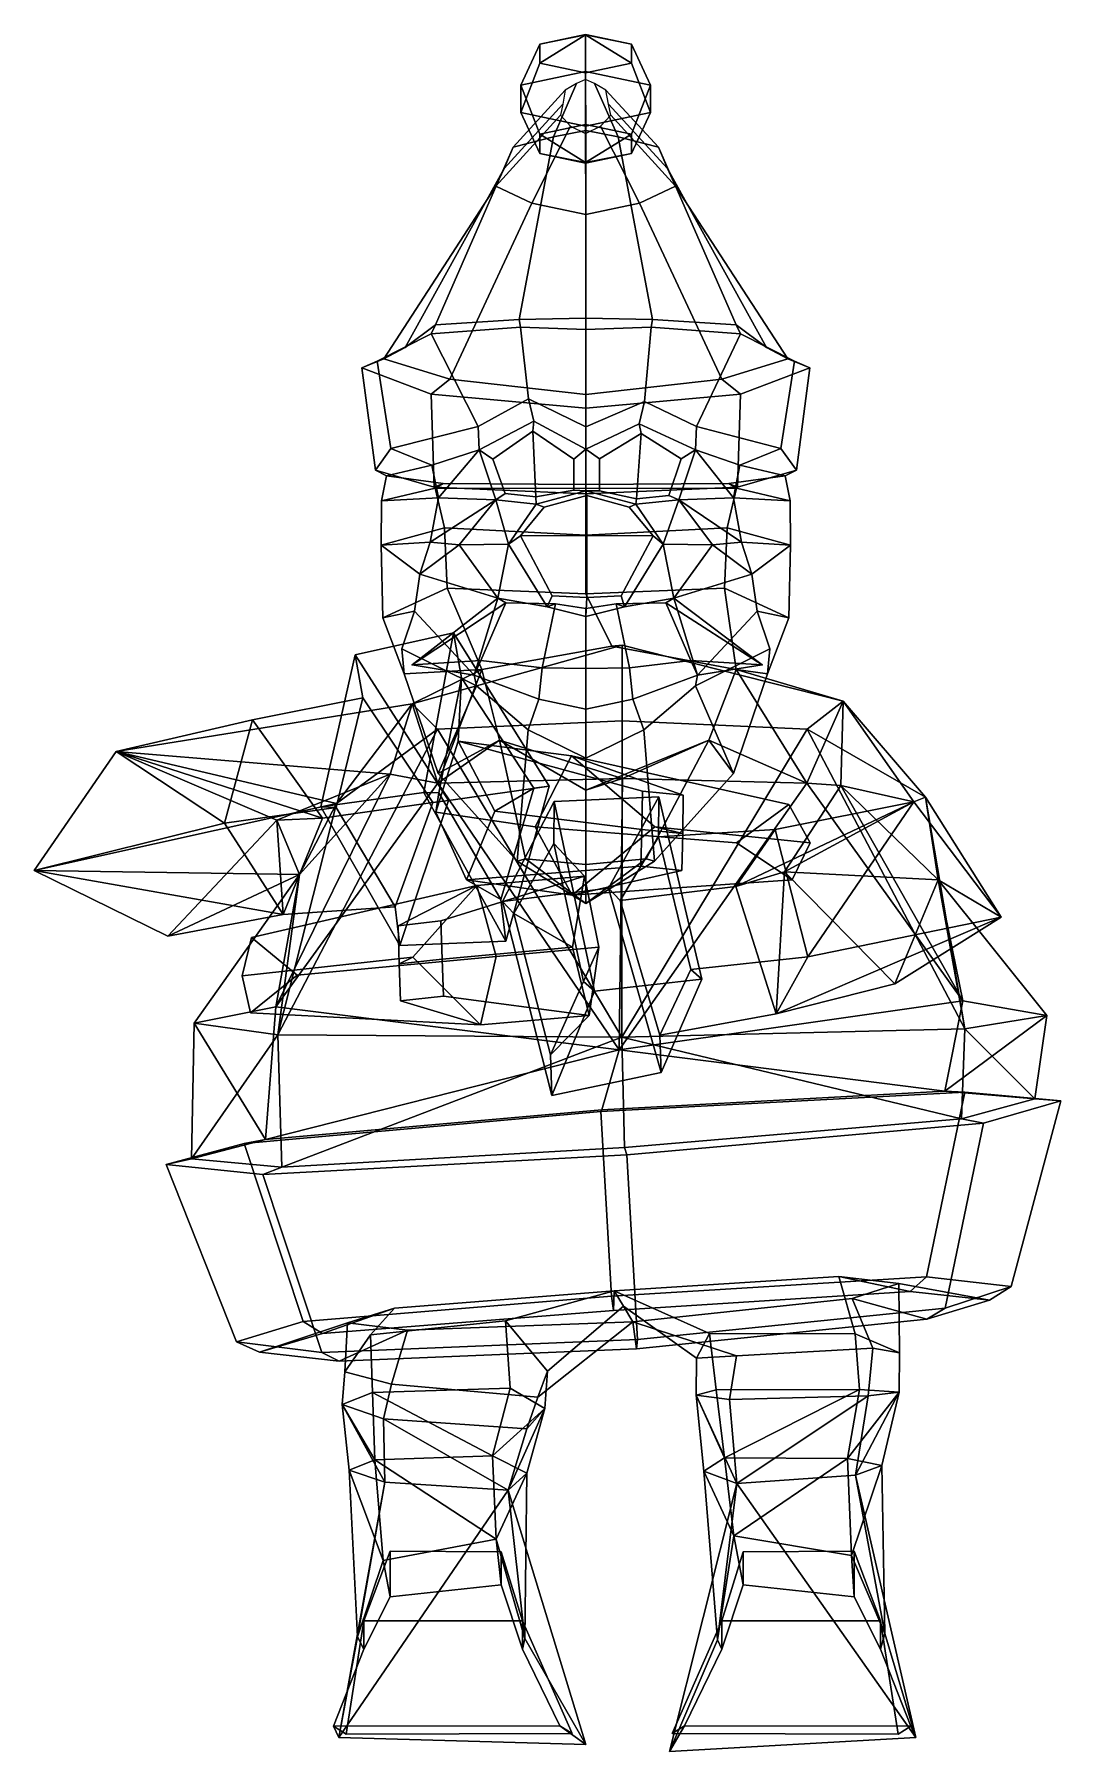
# Model space of a CAD drawing. Extents: x -176 to 128, y -158 to 351.
import ezdxf

# ---------------------------------------------------------------- set-up
doc = ezdxf.new("R2010")
doc.units = 0

msp = doc.modelspace()

# ---------------------------------------------------------------- linework, layer by layer
for p in [(-64.285583, 164.310974, 66.176331), (39.720985, 164.310974, 66.176331)]:
    msp.add_point(p)
for points in [[(-32.001759, 328.228424, -29.113995), (-26.364752, 342.793762, -26.403425), (-26.36475, 348.527679, -40.18679), (-32.001755, 336.337463, -48.606689)], [(-26.36475, 348.527679, -40.18679), (-12.755857, 351.394684, -47.078526), (-12.755856, 340.391968, -58.353008), (-32.001755, 336.337463, -48.606689)], [(-12.755864, 339.926788, -19.51174), (-12.75586, 351.201996, -30.989918), (-26.364752, 342.793762, -26.403425)], [(-26.364752, 342.793762, -26.403425), (-12.75586, 351.201996, -30.989918), (-26.36475, 348.527679, -40.18679)], [(-12.75586, 351.201996, -30.989918), (-12.755857, 351.394684, -47.078526), (-26.36475, 348.527679, -40.18679)], [(-12.755864, 339.926788, -19.51174), (0.853061, 342.793762, -26.403419), (-12.75586, 351.201996, -30.989918)], [(-12.75586, 351.201996, -30.989918), (0.853064, 348.527679, -40.186787), (-12.755857, 351.394684, -47.078526)], [(0.853061, 342.793762, -26.403419), (0.853064, 348.527679, -40.186787), (-12.75586, 351.201996, -30.989918)], [(0.853064, 348.527679, -40.186787), (6.490037, 336.337463, -48.606686), (-12.755856, 340.391968, -58.353008), (-12.755857, 351.394684, -47.078526)], [(6.490033, 328.228424, -29.113989), (6.490037, 336.337463, -48.606686), (0.853064, 348.527679, -40.186787), (0.853061, 342.793762, -26.403419)], [(-12.755864, 324.17392, -19.367701), (-12.755864, 339.926788, -19.51174), (-26.364752, 342.793762, -26.403425), (-32.001759, 328.228424, -29.113995)], [(-12.755864, 324.17392, -19.367701), (6.490033, 328.228424, -29.113989), (0.853061, 342.793762, -26.403419), (-12.755864, 339.926788, -19.51174)], [(-15.461271, 336.782043, -27.036953), (-18.801771, 334.787628, -27.879269), (-34.270885, 317.925323, 24.820459), (-22.340527, 321.028046, 29.9508)], [(-26.364748, 321.772125, -51.317204), (-32.001755, 336.337463, -48.606689), (-12.755856, 340.391968, -58.353008), (-12.755856, 324.639099, -58.208942)], [(-12.765849, 337.945984, -26.545378), (-15.461271, 336.782043, -27.036953), (-22.340527, 321.028046, 29.9508), (-12.714019, 322.838806, 32.944859)], [(-12.765849, 337.945984, -26.545378), (-12.714019, 322.838806, 32.944859), (-3.087512, 321.028046, 29.9508), (-10.070427, 336.782043, -27.036953)], [(0.853064, 321.772095, -51.3172), (-12.755856, 324.639099, -58.208942), (-12.755856, 340.391968, -58.353008), (6.490037, 336.337463, -48.606686)], [(-10.070427, 336.782043, -27.036953), (-3.087512, 321.028046, 29.9508), (8.842847, 317.925323, 24.820461), (-6.729927, 334.787628, -27.879267)], [(-18.801771, 334.787628, -27.879269), (-19.551788, 330.679779, -29.614132), (-36.949512, 311.53476, 14.253671), (-34.270885, 317.925323, 24.820459)], [(-32.001759, 328.228424, -29.113995), (-32.001755, 336.337463, -48.606689), (-26.364748, 321.772125, -51.317204), (-26.364752, 316.038177, -37.53384)], [(-6.729927, 334.787628, -27.879267), (8.842847, 317.925323, 24.820461), (11.521471, 311.53476, 14.253674), (-5.979912, 330.679779, -29.61413)], [(6.490033, 328.228424, -29.113989), (0.853061, 316.038177, -37.533836), (0.853064, 321.772095, -51.3172), (6.490037, 336.337463, -48.606686)], [(-19.551788, 330.679779, -29.614132), (-20.238447, 327.36618, -31.013548), (-39.401871, 306.379822, 5.730048), (-36.949512, 311.53476, 14.253671)], [(-20.238447, 327.36618, -31.013548), (-17.237503, 324.127075, -32.381489), (-28.68421, 301.340759, -2.601984), (-39.401871, 306.379822, 5.730048)], [(-12.755864, 324.17392, -19.367701), (-32.001759, 328.228424, -29.113995), (-26.364752, 316.038177, -37.53384), (-12.755861, 313.171204, -30.642157)], [(-12.755864, 324.17392, -19.367701), (-12.755861, 313.171204, -30.642157), (0.853061, 316.038177, -37.533836), (6.490033, 328.228424, -29.113989)], [(-5.293251, 327.36618, -31.013546), (13.973834, 306.379822, 5.730052), (3.256165, 301.340759, -2.601982), (-8.294199, 324.127075, -32.381489)], [(-5.979912, 330.679779, -29.61413), (11.521471, 311.53476, 14.253674), (13.973834, 306.379822, 5.730052), (-5.293251, 327.36618, -31.013546)], [(-12.686022, 267.127869, 75.578865), (-12.714019, 322.838806, 32.944859), (-22.340527, 321.028046, 29.9508), (-32.474285, 266.796631, 68.151184)], [(-17.237503, 324.127075, -32.381489), (-12.765851, 321.944946, -33.303085), (-12.714022, 297.945984, -8.215209), (-28.68421, 301.340759, -2.601984)], [(-26.364752, 316.038177, -37.53384), (-26.364748, 321.772125, -51.317204), (-12.755867, 313.363861, -46.730709)], [(-12.755867, 313.363861, -46.730709), (-26.364748, 321.772125, -51.317204), (-12.755856, 324.639099, -58.208942)], [(-8.294199, 324.127075, -32.381489), (3.256165, 301.340759, -2.601982), (-12.714022, 297.945984, -8.215209), (-12.765851, 321.944946, -33.303085)], [(-12.755867, 313.363861, -46.730709), (-12.755856, 324.639099, -58.208942), (0.853064, 321.772095, -51.3172)], [(0.853061, 316.038177, -37.533836), (-12.755867, 313.363861, -46.730709), (0.853064, 321.772095, -51.3172)], [(-12.686022, 267.127869, 75.578865), (7.102238, 266.796631, 68.151184), (-3.087512, 321.028046, 29.9508), (-12.714019, 322.838806, 32.944859)], [(-66.375122, 258.455688, 27.838751), (-57.334591, 265.153198, 55.285938), (-34.270885, 317.925323, 24.820459), (-36.949512, 311.53476, 14.253671)], [(-57.334591, 265.153198, 55.285938), (-32.474285, 266.796631, 68.151184), (-22.340527, 321.028046, 29.9508), (-34.270885, 317.925323, 24.820459)], [(-12.755861, 313.171204, -30.642157), (-26.364752, 316.038177, -37.53384), (-12.755867, 313.363861, -46.730709)], [(-12.755861, 313.171204, -30.642157), (-12.755867, 313.363861, -46.730709), (0.853061, 316.038177, -37.533836)], [(31.962551, 265.153198, 55.285938), (8.842847, 317.925323, 24.820461), (-3.087512, 321.028046, 29.9508), (7.102238, 266.796631, 68.151184)], [(41.003082, 258.455688, 27.838751), (11.521471, 311.53476, 14.253674), (8.842847, 317.925323, 24.820461), (31.962551, 265.153198, 55.285938)], [(-72.645058, 255.141235, 4.870553), (-66.375122, 258.455688, 27.838751), (-36.949512, 311.53476, 14.253671), (-39.401871, 306.379822, 5.730048)], [(47.273022, 255.141235, 4.870553), (13.973834, 306.379822, 5.730052), (11.521471, 311.53476, 14.253674), (41.003082, 258.455688, 27.838751)], [(-53.057148, 249.062134, -15.86843), (-72.645058, 255.141235, 4.870553), (-39.401871, 306.379822, 5.730048), (-28.68421, 301.340759, -2.601984)], [(27.685101, 249.062134, -15.86843), (3.256165, 301.340759, -2.601982), (13.973834, 306.379822, 5.730052), (47.273022, 255.141235, 4.870553)], [(-12.686022, 244.496796, -34.836845), (-53.057148, 249.062134, -15.86843), (-28.68421, 301.340759, -2.601984), (-12.714022, 297.945984, -8.215209)], [(-12.686022, 244.496796, -34.836845), (-12.714022, 297.945984, -8.215209), (3.256165, 301.340759, -2.601982), (27.685101, 249.062134, -15.86843)], [(-58.576942, 262.47406, 59.897579), (-57.334591, 265.153198, 55.285938), (-66.375122, 258.455688, 27.838751), (-74.673798, 254.399353, 29.248699)], [(-32.085621, 264.539154, 73.056511), (-32.474285, 266.796631, 68.151184), (-57.334591, 265.153198, 55.285938), (-58.576942, 262.47406, 59.897579)], [(-12.686022, 263.790985, 79.17202), (-12.686022, 267.127869, 75.578865), (-32.474285, 266.796631, 68.151184), (-32.085621, 264.539154, 73.056511)], [(-12.686022, 263.790985, 79.17202), (6.713574, 264.539154, 73.056511), (7.102238, 266.796631, 68.151184), (-12.686022, 267.127869, 75.578865)], [(6.713574, 264.539154, 73.056511), (33.204903, 262.47403, 59.897579), (31.962551, 265.153198, 55.285938), (7.102238, 266.796631, 68.151184)], [(33.204903, 262.47403, 59.897579), (49.301758, 254.399353, 29.248699), (41.003082, 258.455688, 27.838751), (31.962551, 265.153198, 55.285938)], [(-44.669529, 235.016418, 66.150093), (-58.576942, 262.47406, 59.897579), (-74.673798, 254.399353, 29.248699), (-70.626732, 228.444519, 47.590042)], [(-29.728794, 243.262207, 77.264534), (-32.085621, 264.539154, 73.056511), (-58.576942, 262.47406, 59.897579), (-44.669529, 235.016418, 66.150093)], [(-12.686022, 234.933258, 81.488548), (-12.686022, 263.790985, 79.17202), (-32.085621, 264.539154, 73.056511), (-29.728794, 243.262207, 77.264534)], [(-12.686022, 234.933258, 81.488548), (4.760474, 242.457825, 77.334908), (6.713574, 264.539154, 73.056511), (-12.686022, 263.790985, 79.17202)], [(4.760474, 242.457825, 77.334908), (20.169525, 235.016418, 66.150101), (33.204903, 262.47403, 59.897579), (6.713574, 264.539154, 73.056511)], [(20.169525, 235.016418, 66.150101), (45.2547, 228.444519, 47.590042), (49.301758, 254.399353, 29.248699), (33.204903, 262.47403, 59.897579)], [(-74.673798, 254.399353, 29.248699), (-66.375122, 258.455688, 27.838751), (-72.645058, 255.141235, 4.870553), (-79.199486, 252.388367, 3.446952)], [(-79.199486, 252.388367, 3.446952), (-72.645058, 255.141235, 4.870553), (-53.057148, 249.062134, -15.86843), (-58.585865, 244.610962, -19.302254)], [(53.82745, 252.388367, 3.446952), (33.213821, 244.610962, -19.302254), (27.685101, 249.062134, -15.86843), (47.273022, 255.141235, 4.870553)], [(49.301758, 254.399353, 29.248699), (53.82745, 252.388367, 3.446952), (47.273022, 255.141235, 4.870553), (41.003082, 258.455688, 27.838751)], [(-70.626732, 228.444519, 47.590042), (-74.673798, 254.399353, 29.248699), (-79.199486, 252.388367, 3.446952), (-75.20015, 222.005157, 10.288239)], [(-75.20015, 222.005157, 10.288239), (-79.199486, 252.388367, 3.446952), (-58.585865, 244.610962, -19.302254), (-57.690536, 216.997925, -15.525624)], [(49.828114, 222.005157, 10.288239), (32.318497, 216.997925, -15.525624), (33.213821, 244.610962, -19.302254), (53.82745, 252.388367, 3.446952)], [(45.2547, 228.444519, 47.590042), (49.828114, 222.005157, 10.288239), (53.82745, 252.388367, 3.446952), (49.301758, 254.399353, 29.248699)], [(-58.585865, 244.610962, -19.302254), (-53.057148, 249.062134, -15.86843), (-12.686022, 244.496796, -34.836845), (-12.686022, 240.498138, -39.056374)], [(33.213821, 244.610962, -19.302254), (-12.686022, 240.498138, -39.056374), (-12.686022, 244.496796, -34.836845), (27.685101, 249.062134, -15.86843)], [(-57.690536, 216.997925, -15.525624), (-58.585865, 244.610962, -19.302254), (-12.686022, 240.498138, -39.056374), (-12.686022, 214.989899, -35.193562)], [(-29.728794, 243.262207, 77.264534), (-44.669529, 235.016418, 66.150093), (-44.37682, 228.083069, 64.650101), (-28.160103, 236.616058, 76.613701)], [(-12.686022, 234.933258, 81.488548), (-29.728794, 243.262207, 77.264534), (-28.160103, 236.616058, 76.613701), (-12.686022, 228.324921, 78.764839)], [(32.318497, 216.997925, -15.525624), (-12.686022, 214.989899, -35.193562), (-12.686022, 240.498138, -39.056374), (33.213821, 244.610962, -19.302254)], [(-12.686022, 234.933258, 81.488548), (-12.686022, 228.324921, 78.764839), (3.191779, 235.809204, 76.627777), (4.760474, 242.457825, 77.334908)], [(4.760474, 242.457825, 77.334908), (3.191779, 235.809204, 76.627777), (19.876812, 228.083069, 64.650101), (20.169525, 235.016418, 66.150101)], [(-58.461197, 223.5065, 48.01054), (-44.37682, 228.083069, 64.650101), (-44.669529, 235.016418, 66.150093), (-70.626732, 228.444519, 47.590042)], [(-28.418951, 233.643494, 74.150894), (-28.160103, 236.616058, 76.613701), (-44.37682, 228.083069, 64.650101), (-40.356083, 225.27478, 64.33532)], [(-28.418951, 233.643494, 74.150894), (-16.271076, 225.271606, 75.776924), (-12.686022, 228.324921, 78.764839), (-28.160103, 236.616058, 76.613701)], [(3.698651, 232.948364, 73.949844), (3.191779, 235.809204, 76.627777), (-12.686022, 228.324921, 78.764839), (-8.64783, 225.390869, 75.957237)], [(3.698651, 232.948364, 73.949844), (15.617996, 225.394287, 61.831825), (19.876812, 228.083069, 64.650101), (3.191779, 235.809204, 76.627777)], [(33.089153, 223.5065, 48.01054), (45.2547, 228.444519, 47.590042), (20.169525, 235.016418, 66.150101), (19.876812, 228.083069, 64.650101)], [(-27.519594, 214.150391, 72.321365), (-28.418951, 233.643494, 74.150894), (-40.356083, 225.27478, 64.33532), (-36.609081, 215.084961, 67.229141)], [(-16.271076, 225.271606, 75.776924), (-28.418951, 233.643494, 74.150894), (-27.519594, 214.150391, 72.321365), (-16.271076, 216.154358, 76.621124)], [(-8.64783, 225.390869, 75.957237), (-8.64783, 215.886261, 76.999481), (2.381638, 213.538025, 71.691154), (3.698651, 232.948364, 73.949844)], [(2.381638, 213.538025, 71.691154), (11.943962, 214.534058, 65.404434), (15.617996, 225.394287, 61.831825), (3.698651, 232.948364, 73.949844)], [(-70.626732, 228.444519, 47.590042), (-75.20015, 222.005157, 10.288239), (-71.894608, 220.342041, 11.094282), (-58.461197, 223.5065, 48.01054)], [(-56.488445, 213.804871, 48.337196), (-44.37682, 228.083069, 64.650101), (-58.461197, 223.5065, 48.01054)], [(-39.446552, 213.244263, 68.230484), (-44.37682, 228.083069, 64.650101), (-56.488445, 213.804871, 48.337196)], [(-36.609081, 215.084961, 67.229141), (-40.356083, 225.27478, 64.33532), (-44.37682, 228.083069, 64.650101), (-39.446552, 213.244263, 68.230484)], [(-16.271076, 216.154358, 76.621124), (-12.686022, 215.906921, 79.825523), (-12.686022, 228.324921, 78.764839), (-16.271076, 225.271606, 75.776924)], [(-8.64783, 215.886261, 76.999481), (-8.64783, 225.390869, 75.957237), (-12.686022, 228.324921, 78.764839), (-12.686022, 215.906921, 79.825523)], [(11.943962, 214.534058, 65.404434), (14.946547, 213.244263, 68.230484), (19.876812, 228.083069, 64.650101), (15.617996, 225.394287, 61.831825)], [(14.946547, 213.244263, 68.230484), (31.116398, 213.804871, 48.337196), (19.876812, 228.083069, 64.650101)], [(31.116398, 213.804871, 48.337196), (33.089153, 223.5065, 48.01054), (19.876812, 228.083069, 64.650101)], [(45.2547, 228.444519, 47.590042), (33.089153, 223.5065, 48.01054), (46.522575, 220.342041, 11.094282), (49.828114, 222.005157, 10.288239)], [(-75.20015, 222.005157, 10.288239), (-57.690536, 216.997925, -15.525624), (-55.104408, 218.046753, -15.218727), (-71.894608, 220.342041, 11.094282)], [(-58.461197, 223.5065, 48.01054), (-71.894608, 220.342041, 11.094282), (-73.399017, 212.988708, 12.143355), (-56.488445, 213.804871, 48.337196)], [(-73.399017, 212.988708, 12.143355), (-71.894608, 220.342041, 11.094282), (-55.104408, 218.046753, -15.218727), (-57.416771, 216.668091, -17.646286)], [(49.828114, 222.005157, 10.288239), (46.522575, 220.342041, 11.094282), (29.732368, 218.046753, -15.218727), (32.318497, 216.997925, -15.525624)], [(48.026978, 212.988708, 12.143355), (32.044724, 216.668091, -17.646286), (29.732368, 218.046753, -15.218727), (46.522575, 220.342041, 11.094282)], [(33.089153, 223.5065, 48.01054), (31.116398, 213.804871, 48.337196), (48.026978, 212.988708, 12.143355), (46.522575, 220.342041, 11.094282)], [(-73.420799, 199.7948, 14.322288), (-73.399017, 212.988708, 12.143355), (-57.416771, 216.668091, -17.646286), (-54.671993, 204.971039, -19.130014)], [(-57.690536, 216.997925, -15.525624), (-12.686022, 214.989899, -35.193562), (-12.686021, 217.820221, -32.378128), (-55.104408, 218.046753, -15.218727)], [(-57.416771, 216.668091, -17.646286), (-55.104408, 218.046753, -15.218727), (-12.686021, 217.820221, -32.378128), (-12.686021, 216.593933, -32.723923)], [(-54.671993, 204.971039, -19.130014), (-57.416771, 216.668091, -17.646286), (-12.686021, 216.593933, -32.723923), (-12.686016, 202.717712, -31.264603)], [(-27.519594, 214.150391, 72.321365), (-36.609081, 215.084961, 67.229141), (-39.446552, 213.244263, 68.230484), (-27.486702, 211.963348, 74.517197)], [(-12.42764, 202.703674, 98.347374), (-12.42764, 214.520569, 94.217346), (-25.050514, 211.086304, 90.700829), (-32.126842, 202.521973, 91.898163)], [(-27.519594, 214.150391, 72.321365), (-27.486702, 211.963348, 74.517197), (-12.686022, 215.906921, 79.825523), (-16.271076, 216.154358, 76.621124)], [(-12.42764, 214.520569, 94.217346), (-12.686022, 215.906921, 79.825523), (-27.486702, 211.963348, 74.517197), (-25.050514, 211.086304, 90.700829)], [(32.318497, 216.997925, -15.525624), (29.732368, 218.046753, -15.218727), (-12.686021, 217.820221, -32.378128), (-12.686022, 214.989899, -35.193562)], [(-12.42764, 214.520569, 94.217346), (0.195232, 211.086304, 90.700829), (2.114656, 211.963348, 74.517197), (-12.686022, 215.906921, 79.825523)], [(2.381638, 213.538025, 71.691154), (-8.64783, 215.886261, 76.999481), (-12.686022, 215.906921, 79.825523), (2.114656, 211.963348, 74.517197)], [(32.044724, 216.668091, -17.646286), (-12.686021, 216.593933, -32.723923), (-12.686021, 217.820221, -32.378128), (29.732368, 218.046753, -15.218727)], [(29.29995, 204.971039, -19.130014), (-12.686016, 202.717712, -31.264603), (-12.686021, 216.593933, -32.723923), (32.044724, 216.668091, -17.646286)], [(-12.42764, 202.703674, 98.347374), (7.271561, 202.521973, 91.898163), (0.195232, 211.086304, 90.700829), (-12.42764, 214.520569, 94.217346)], [(2.381638, 213.538025, 71.691154), (2.114656, 211.963348, 74.517197), (14.946547, 213.244263, 68.230484), (11.943962, 214.534058, 65.404434)], [(48.048763, 199.7948, 14.322288), (29.29995, 204.971039, -19.130014), (32.044724, 216.668091, -17.646286), (48.026978, 212.988708, 12.143355)], [(-56.488445, 213.804871, 48.337196), (-73.399017, 212.988708, 12.143355), (-73.420799, 199.7948, 14.322288), (-58.930214, 200.705688, 48.18602)], [(-58.930214, 200.705688, 48.18602), (-39.446552, 213.244263, 68.230484), (-56.488445, 213.804871, 48.337196)], [(-50.276237, 199.888977, 71.407036), (-39.446552, 213.244263, 68.230484), (-58.930214, 200.705688, 48.18602)], [(-50.276237, 199.888977, 71.407036), (-35.644478, 200.042297, 74.441467), (-39.446552, 213.244263, 68.230484)], [(-35.644478, 200.042297, 74.441467), (-27.486702, 211.963348, 74.517197), (-39.446552, 213.244263, 68.230484)], [(-32.126842, 202.521973, 91.898163), (-25.050514, 211.086304, 90.700829), (-27.486702, 211.963348, 74.517197), (-35.644478, 200.042297, 74.441467)], [(7.271561, 202.521973, 91.898163), (10.272434, 200.042297, 74.441467), (2.114656, 211.963348, 74.517197), (0.195232, 211.086304, 90.700829)], [(10.272434, 200.042297, 74.441467), (14.946547, 213.244263, 68.230484), (2.114656, 211.963348, 74.517197)], [(24.904194, 199.888977, 71.407036), (14.946547, 213.244263, 68.230484), (10.272434, 200.042297, 74.441467)], [(33.558174, 200.705688, 48.18602), (31.116398, 213.804871, 48.337196), (14.946547, 213.244263, 68.230484)], [(24.904194, 199.888977, 71.407036), (33.558174, 200.705688, 48.18602), (14.946547, 213.244263, 68.230484)], [(31.116398, 213.804871, 48.337196), (33.558174, 200.705688, 48.18602), (48.048763, 199.7948, 14.322288), (48.026978, 212.988708, 12.143355)], [(-72.984444, 178.24054, 15.684975), (-73.420799, 199.7948, 14.322288), (-54.671993, 204.971039, -19.130014), (-53.879276, 186.983368, -16.219168)], [(-53.879276, 186.983368, -16.219168), (-54.671993, 204.971039, -19.130014), (-12.686016, 202.717712, -31.264603), (-12.686016, 185.357666, -26.833443)], [(28.507233, 186.983368, -16.21917), (-12.686016, 185.357666, -26.833443), (-12.686016, 202.717712, -31.264603), (29.29995, 204.971039, -19.130014)], [(47.612411, 178.24054, 15.684974), (28.507233, 186.983368, -16.21917), (29.29995, 204.971039, -19.130014), (48.048763, 199.7948, 14.322288)], [(-58.930214, 200.705688, 48.18602), (-73.420799, 199.7948, 14.322288), (-61.996288, 191.182312, 47.629242)], [(-63.602032, 180.252441, 47.807945), (-61.996288, 191.182312, 47.629242), (-73.420799, 199.7948, 14.322288), (-72.984444, 178.24054, 15.684975)], [(-61.996288, 191.182312, 47.629242), (-50.276237, 199.888977, 71.407036), (-58.930214, 200.705688, 48.18602)], [(-38.779617, 184.075623, 68.289604), (-50.276237, 199.888977, 71.407036), (-61.996288, 191.182312, 47.629242)], [(-38.779617, 184.075623, 68.289604), (-35.644478, 200.042297, 74.441467), (-50.276237, 199.888977, 71.407036)], [(-24.152483, 181.455261, 74.192741), (-35.644478, 200.042297, 74.441467), (-38.779617, 184.075623, 68.289604)], [(-22.702515, 184.773987, 87.062469), (-32.126842, 202.521973, 91.898163), (-35.644478, 200.042297, 74.441467), (-24.152483, 181.455261, 74.192741)], [(-12.42764, 184.252502, 92.292496), (-12.42764, 202.703674, 98.347374), (-32.126842, 202.521973, 91.898163), (-22.702515, 184.773987, 87.062469)], [(-12.42764, 184.252502, 92.292496), (-2.152765, 184.773987, 87.062469), (7.271561, 202.521973, 91.898163), (-12.42764, 202.703674, 98.347374)], [(-2.152765, 184.773987, 87.062469), (-1.219562, 181.455261, 74.192741), (10.272434, 200.042297, 74.441467), (7.271561, 202.521973, 91.898163)], [(-1.219562, 181.455261, 74.192741), (13.407574, 184.075623, 68.289604), (10.272434, 200.042297, 74.441467)], [(13.407574, 184.075623, 68.289604), (24.904194, 199.888977, 71.407036), (10.272434, 200.042297, 74.441467)], [(13.407574, 184.075623, 68.289604), (36.624249, 191.182312, 47.629242), (24.904194, 199.888977, 71.407036)], [(36.624249, 191.182312, 47.629242), (33.558174, 200.705688, 48.18602), (24.904194, 199.888977, 71.407036)], [(33.558174, 200.705688, 48.18602), (36.624249, 191.182312, 47.629242), (48.048763, 199.7948, 14.322288)], [(38.229992, 180.252441, 47.807945), (47.612411, 178.24054, 15.684974), (48.048763, 199.7948, 14.322288), (36.624249, 191.182312, 47.629242)], [(-63.602032, 180.252441, 47.807945), (-45.887627, 161.249664, 74.598953), (-38.779617, 184.075623, 68.289604), (-61.996288, 191.182312, 47.629242)], [(38.229992, 180.252441, 47.807945), (36.624249, 191.182312, 47.629242), (13.407574, 184.075623, 68.289604), (20.515581, 161.249664, 74.598953)], [(-66.655907, 161.628876, 19.794086), (-72.984444, 178.24054, 15.684975), (-53.879276, 186.983368, -16.219168), (-43.536304, 162.903748, 20.29291)], [(-36.413425, 182.654968, 82.289825), (-38.779617, 184.075623, 68.289604), (-64.285583, 164.310974, 66.176331)], [(-64.285583, 164.310974, 66.176331), (-38.779617, 184.075623, 68.289604), (-45.887627, 161.249664, 74.598953)], [(-43.536304, 162.903748, 20.29291), (-53.879276, 186.983368, -16.219168), (-12.686016, 185.357666, -26.833443), (-4.959784, 169.797241, -0.198)], [(-36.413425, 182.654968, 82.289825), (-21.716057, 182.3927, 82.406937), (-24.152483, 181.455261, 74.192741), (-38.779617, 184.075623, 68.289604)], [(-12.42764, 184.252502, 92.292496), (-22.702515, 184.773987, 87.062469), (-24.152483, 181.455261, 74.192741), (-12.686022, 178.667908, 80.112228)], [(-12.42764, 184.252502, 92.292496), (-12.686022, 178.667908, 80.112228), (-1.219562, 181.455261, 74.192741), (-2.152765, 184.773987, 87.062469)], [(31.94776, 162.903748, 20.29291), (-4.959784, 169.797241, -0.198), (-12.686016, 185.357666, -26.833443), (28.507233, 186.983368, -16.21917)], [(11.041384, 182.654968, 82.289825), (13.407574, 184.075623, 68.289604), (-1.219562, 181.455261, 74.192741), (-3.655987, 182.3927, 82.406937)], [(11.041384, 182.654968, 82.289825), (39.720985, 164.310974, 66.176331), (13.407574, 184.075623, 68.289604)], [(39.720985, 164.310974, 66.176331), (20.515581, 161.249664, 74.598953), (13.407574, 184.075623, 68.289604)], [(41.283863, 161.628876, 19.794086), (31.94776, 162.903748, 20.29291), (28.507233, 186.983368, -16.21917), (47.612411, 178.24054, 15.684974)], [(-66.655907, 161.628876, 19.794086), (-67.325256, 168.994354, 50.978226), (-63.602032, 180.252441, 47.807945), (-72.984444, 178.24054, 15.684975)], [(-63.602032, 180.252441, 47.807945), (-67.325256, 168.994354, 50.978226), (-45.204456, 158.027924, 65.587769), (-45.887627, 161.249664, 74.598953)], [(-43.890629, 165.606262, 84.683838), (-36.413425, 182.654968, 82.289825), (-64.285583, 164.310974, 66.176331)], [(-21.716057, 182.3927, 82.406937), (-36.413425, 182.654968, 82.289825), (-43.890629, 165.606262, 84.683838), (-25.67701, 163.414948, 93.351402)], [(-25.67701, 163.414948, 93.351402), (-12.686022, 163.211487, 94.03511), (-12.686022, 180.978699, 85.155502), (-21.716057, 182.3927, 82.406937)], [(-12.686022, 180.978699, 85.155502), (-12.686022, 178.667908, 80.112228), (-24.152483, 181.455261, 74.192741), (-21.716057, 182.3927, 82.406937)], [(0.304964, 163.414948, 93.351402), (-3.655987, 182.3927, 82.406937), (-12.686022, 180.978699, 85.155502), (-12.686022, 163.211487, 94.03511)], [(-12.686022, 180.978699, 85.155502), (-3.655987, 182.3927, 82.406937), (-1.219562, 181.455261, 74.192741), (-12.686022, 178.667908, 80.112228)], [(-3.655987, 182.3927, 82.406937), (0.304964, 163.414948, 93.351402), (18.518585, 165.606262, 84.683838), (11.041384, 182.654968, 82.289825)], [(18.518585, 165.606262, 84.683838), (39.720985, 164.310974, 66.176331), (11.041384, 182.654968, 82.289825)], [(38.229992, 180.252441, 47.807945), (20.515581, 161.249664, 74.598953), (19.832411, 158.027924, 65.587769), (41.95322, 168.994354, 50.978226)], [(41.283863, 161.628876, 19.794086), (47.612411, 178.24054, 15.684974), (38.229992, 180.252441, 47.807945), (41.95322, 168.994354, 50.978226)], [(-60.833874, 126.342255, 167.040359), (-52.002586, 173.755615, 127.81881), (-81.235413, 167.288635, 115.446114), (-91.354713, 122.091858, 154.898376)], [(-53.501686, 124.011353, 64.773918), (-81.235413, 167.288635, 115.446114), (-52.002586, 173.755615, 127.81881), (-23.589367, 128.230896, 78.364731)], [(-60.833874, 126.342255, 167.040359), (-56.387234, 126.27597, 156.553635), (-49.638416, 160.387115, 126.826408), (-52.002586, 173.755615, 127.81881)], [(-23.589367, 128.230896, 78.364731), (-52.002586, 173.755615, 127.81881), (-49.638416, 160.387115, 126.826408), (-28.171698, 127.706757, 89.375122)], [(-45.204456, 158.027924, 65.587769), (-67.325256, 168.994354, 50.978226), (-66.655907, 161.628876, 19.794086), (-56.577839, 131.981415, 35.788513)], [(-1.853932, 170.163757, 4.190407), (-1.857344, 147.683838, -46.917042), (-56.752666, 145.222656, -37.569721), (-64.223106, 152.673431, -1.038396)], [(-1.853932, 170.163757, 4.190407), (-64.223106, 152.673431, -1.038396), (-43.536304, 162.903748, 20.29291), (-4.959784, 169.797241, -0.198)], [(-4.959784, 169.797241, -0.198), (31.94776, 162.903748, 20.29291), (63.755581, 153.462708, -3.233342), (-1.853932, 170.163757, 4.190407)], [(-1.853932, 170.163757, 4.190407), (63.755581, 153.462708, -3.233342), (53.064346, 145.222656, -37.569721), (-1.857344, 147.683838, -46.917042)], [(19.832411, 158.027924, 65.587769), (31.205795, 131.981415, 35.788513), (41.283863, 161.628876, 19.794086), (41.95322, 168.994354, 50.978226)], [(-91.354713, 122.091858, 154.898376), (-81.235413, 167.288635, 115.446114), (-78.947578, 154.530762, 114.424194), (-86.835785, 121.984222, 144.255066)], [(-53.501686, 124.011353, 64.773918), (-58.159256, 123.438385, 75.978966), (-78.947578, 154.530762, 114.424194), (-81.235413, 167.288635, 115.446114)], [(-45.887627, 161.249664, 74.598953), (-43.890629, 165.606262, 84.683838), (-64.285583, 164.310974, 66.176331)], [(-25.67701, 163.414948, 93.351402), (-43.890629, 165.606262, 84.683838), (-45.887627, 161.249664, 74.598953), (-26.678637, 154.115906, 83.445778)], [(-12.686022, 163.211487, 94.03511), (-25.67701, 163.414948, 93.351402), (-26.678637, 154.115906, 83.445778), (-12.686022, 151.149109, 88.917145)], [(-12.686022, 163.211487, 94.03511), (-12.686022, 151.149109, 88.917145), (1.306591, 154.115906, 83.445778), (0.304964, 163.414948, 93.351402)], [(0.304964, 163.414948, 93.351402), (1.306591, 154.115906, 83.445778), (20.515581, 161.249664, 74.598953), (18.518585, 165.606262, 84.683838)], [(20.515581, 161.249664, 74.598953), (39.720985, 164.310974, 66.176331), (18.518585, 165.606262, 84.683838)], [(-56.577839, 131.981415, 35.788513), (-66.655907, 161.628876, 19.794086), (-43.536304, 162.903748, 20.29291), (-38.348351, 141.918457, 44.13372)], [(-64.223106, 152.673431, -1.038396), (-56.614574, 129.198547, 58.128681), (-43.536304, 162.903748, 20.29291)], [(-57.235378, 120.572266, 144.976837), (-50.593719, 141.641846, 125.609467), (-49.638416, 160.387115, 126.826408), (-56.387234, 126.27597, 156.553635)], [(-56.614574, 129.198547, 58.128681), (-38.348351, 141.918457, 44.13372), (-43.536304, 162.903748, 20.29291)], [(-33.046055, 105.979889, 67.540428), (-29.860931, 144.964417, 85.493629), (-45.204456, 158.027924, 65.587769), (-56.577839, 131.981415, 35.788513)], [(-39.731117, 120.891815, 99.410217), (-28.171698, 127.706757, 89.375122), (-49.638416, 160.387115, 126.826408), (-50.593719, 141.641846, 125.609467)], [(-29.860931, 144.964417, 85.493629), (-26.678637, 154.115906, 83.445778), (-45.887627, 161.249664, 74.598953), (-45.204456, 158.027924, 65.587769)], [(4.488884, 144.964417, 85.493629), (19.832411, 158.027924, 65.587769), (20.515581, 161.249664, 74.598953), (1.306591, 154.115906, 83.445778)], [(7.674011, 105.979889, 67.540428), (31.205795, 131.981415, 35.788513), (19.832411, 158.027924, 65.587769), (4.488884, 144.964417, 85.493629)], [(31.205795, 131.981415, 35.788513), (23.839108, 141.918457, 44.13372), (31.94776, 162.903748, 20.29291), (41.283863, 161.628876, 19.794086)], [(52.935226, 129.198547, 58.128677), (31.94776, 162.903748, 20.29291), (23.839108, 141.918457, 44.13372)], [(63.755581, 153.462708, -3.233342), (31.94776, 162.903748, 20.29291), (52.935226, 129.198547, 58.128677)], [(-86.835785, 121.984222, 144.255066), (-78.947578, 154.530762, 114.424194), (-111.695221, 147.987244, 100.567039), (-120.04248, 117.30365, 130.842453)], [(-111.695221, 147.987244, 100.567039), (-78.947578, 154.530762, 114.424194), (-58.159256, 123.438385, 75.978966), (-90.863182, 118.783325, 61.369328)], [(-12.686022, 136.618927, 91.85984), (-12.686022, 151.149109, 88.917145), (-26.678637, 154.115906, 83.445778), (-29.860931, 144.964417, 85.493629)], [(-12.686022, 136.618927, 91.85984), (4.488884, 144.964417, 85.493629), (1.306591, 154.115906, 83.445778), (-12.686022, 151.149109, 88.917145)], [(63.085571, 128.43457, 31.319748), (63.755581, 153.462708, -3.233342), (52.935226, 129.198547, 58.128677)], [(88.139351, 124.988037, -25.440453), (53.064346, 145.222656, -37.569721), (63.755581, 153.462708, -3.233342)], [(63.085571, 128.43457, 31.319748), (84.740067, 123.599152, 93.456932), (63.755581, 153.462708, -3.233342)], [(88.139351, 124.988037, -25.440453), (63.755581, 153.462708, -3.233342), (84.740067, 123.599152, 93.456932)], [(-70.758011, 131.852295, 44.053104), (-64.223106, 152.673431, -1.038396), (-152.208023, 138.60144, 66.06987)], [(-86.743774, 123.166138, -29.140999), (-152.208023, 138.60144, 66.06987), (-64.223106, 152.673431, -1.038396)], [(-90.863182, 118.783325, 61.369328), (-152.208023, 138.60144, 66.06987), (-111.695221, 147.987244, 100.567039)], [(-120.04248, 117.30365, 130.842453), (-111.695221, 147.987244, 100.567039), (-152.208023, 138.60144, 66.06987)], [(-86.743774, 123.166138, -29.140999), (-64.223106, 152.673431, -1.038396), (-56.752666, 145.222656, -37.569721)], [(-70.758011, 131.852295, 44.053104), (-56.614574, 129.198547, 58.128681), (-64.223106, 152.673431, -1.038396)], [(-104.149193, 54.430008, -69.230461), (-56.752666, 145.222656, -37.569721), (-1.988858, 53.815323, -103.096153)], [(-104.149193, 54.430008, -69.230461), (-86.743774, 123.166138, -29.140999), (-56.752666, 145.222656, -37.569721)], [(-1.988858, 53.815323, -103.096153), (-56.752666, 145.222656, -37.569721), (-1.857344, 147.683838, -46.917042)], [(-12.686022, 93.462723, 70.782364), (-12.686022, 136.618927, 91.85984), (-29.860931, 144.964417, 85.493629), (-33.046055, 105.979889, 67.540428)], [(-12.686022, 93.462723, 70.782364), (7.674011, 105.979889, 67.540428), (4.488884, 144.964417, 85.493629), (-12.686022, 136.618927, 91.85984)], [(-1.988858, 53.815323, -103.096153), (-1.857344, 147.683838, -46.917042), (53.064346, 145.222656, -37.569721)], [(99.902985, 56.242645, -68.277695), (-1.988858, 53.815323, -103.096153), (53.064346, 145.222656, -37.569721)], [(99.902985, 56.242645, -68.277695), (53.064346, 145.222656, -37.569721), (88.139351, 124.988037, -25.440453)], [(-86.743774, 123.166138, -29.140999), (-176.468521, 103.283264, 67.499062), (-152.208023, 138.60144, 66.06987)], [(-120.04248, 117.30365, 130.842453), (-152.208023, 138.60144, 66.06987), (-176.468521, 103.283264, 67.499062)], [(-70.758011, 131.852295, 44.053104), (-152.208023, 138.60144, 66.06987), (-104.493652, 118.211578, 67.776657)], [(-90.863182, 118.783325, 61.369328), (-104.493652, 118.211578, 67.776657), (-152.208023, 138.60144, 66.06987)], [(-27.740915, 116.19812, 168.989853), (-16.961489, 137.236328, 141.40976), (-50.593719, 141.641846, 125.609467), (-57.235378, 120.572266, 144.976837)], [(-1.823221, 130.509552, 65.700401), (-38.348351, 141.918457, 44.13372), (-56.614574, 129.198547, 58.128681)], [(-33.046055, 105.979889, 67.540428), (-56.577839, 131.981415, 35.788513), (-38.348351, 141.918457, 44.13372), (-30.627111, 106.67218, 51.633743)], [(3.949765, 115.453827, 88.877625), (-39.731117, 120.891815, 99.410217), (-50.593719, 141.641846, 125.609467), (4.100273, 126.812683, 89.233864)], [(16.180548, 125.565552, 93.703094), (4.100273, 126.812683, 89.233864), (-50.593719, 141.641846, 125.609467), (-16.961489, 137.236328, 141.40976)], [(-30.627111, 106.67218, 51.633743), (-38.348351, 141.918457, 44.13372), (-12.686022, 127.074707, 25.690594), (-12.686022, 105.038025, 47.337669)], [(-12.686022, 127.074707, 25.690594), (-38.348351, 141.918457, 44.13372), (-1.823221, 130.509552, 65.700401)], [(5.255066, 106.67218, 51.633743), (-12.686022, 105.038025, 47.337669), (-12.686022, 127.074707, 25.690594), (23.839108, 141.918457, 44.13372)], [(-12.686022, 127.074707, 25.690594), (-1.823221, 130.509552, 65.700401), (23.839108, 141.918457, 44.13372)], [(-1.823221, 130.509552, 65.700401), (52.935226, 129.198547, 58.128677), (23.839108, 141.918457, 44.13372)], [(7.674011, 105.979889, 67.540428), (5.255066, 106.67218, 51.633743), (23.839108, 141.918457, 44.13372), (31.205795, 131.981415, 35.788513)], [(32.046127, 111.483032, 171.605042), (47.58028, 122.870636, 161.379166), (-16.961489, 137.236328, 141.40976), (-27.740915, 116.19812, 168.989853)], [(53.899673, 111.483032, 144.271271), (7.818205, 116.19812, 115.026855), (-16.961489, 137.236328, 141.40976), (47.58028, 122.870636, 161.379166)], [(16.09024, 114.204926, 93.236435), (16.180548, 125.565552, 93.703094), (-16.961489, 137.236328, 141.40976), (7.818205, 116.19812, 115.026855)], [(-104.762589, 62.773392, 84.984444), (-70.758011, 131.852295, 44.053104), (-97.713715, 102.056885, 10.525031)], [(-104.762589, 62.773392, 84.984444), (-56.614574, 129.198547, 58.128681), (-70.758011, 131.852295, 44.053104)], [(-2.749263, 50.034363, 115.379837), (-56.614574, 129.198547, 58.128681), (-104.762589, 62.773392, 84.984444)], [(-97.713715, 102.056885, 10.525031), (-70.758011, 131.852295, 44.053104), (-104.493652, 118.211578, 67.776657)], [(-67.912437, 80.992523, 113.620308), (-53.501686, 124.011353, 64.773918), (-23.589367, 128.230896, 78.364731), (-36.455051, 82.236816, 126.907135)], [(-2.749263, 50.034363, 115.379837), (-1.823221, 130.509552, 65.700401), (-56.614574, 129.198547, 58.128681)], [(-48.116936, 100.506958, 123.615379), (-37.945465, 94.613007, 126.175606), (-28.171698, 127.706757, 89.375122), (-39.731117, 120.891815, 99.410217)], [(-36.455051, 82.236816, 126.907135), (-23.589367, 128.230896, 78.364731), (-28.171698, 127.706757, 89.375122), (-37.945465, 94.613007, 126.175606)], [(-2.749263, 50.034363, 115.379837), (52.935226, 129.198547, 58.128677), (-1.823221, 130.509552, 65.700401)], [(-2.749263, 50.034363, 115.379837), (99.289589, 64.586029, 85.93721), (52.935226, 129.198547, 58.128677)], [(91.903656, 100.502228, 6.126961), (46.297077, 102.816833, 63.52523), (63.085571, 128.43457, 31.319748)], [(63.085571, 128.43457, 31.319748), (46.297077, 102.816833, 63.52523), (84.740067, 123.599152, 93.456932)], [(99.289589, 64.586029, 85.93721), (63.085571, 128.43457, 31.319748), (52.935226, 129.198547, 58.128677)], [(99.289589, 64.586029, 85.93721), (91.903656, 100.502228, 6.126961), (63.085571, 128.43457, 31.319748)], [(-97.713715, 102.056885, 10.525031), (-176.468521, 103.283264, 67.499062), (-86.743774, 123.166138, -29.140999)], [(-104.149193, 54.430008, -69.230461), (-97.713715, 102.056885, 10.525031), (-86.743774, 123.166138, -29.140999)], [(-90.863182, 118.783325, 61.369328), (-58.159256, 123.438385, 75.978966), (-69.286674, 92.451019, 112.929649), (-102.564445, 90.155487, 98.86525)], [(-67.912437, 80.992523, 113.620308), (-36.455051, 82.236816, 126.907135), (-60.833874, 126.342255, 167.040359), (-91.354713, 122.091858, 154.898376)], [(-67.912437, 80.992523, 113.620308), (-69.286674, 92.451019, 112.929649), (-58.159256, 123.438385, 75.978966), (-53.501686, 124.011353, 64.773918)], [(-36.455051, 82.236816, 126.907135), (-37.945465, 94.613007, 126.175606), (-56.387234, 126.27597, 156.553635), (-60.833874, 126.342255, 167.040359)], [(-48.116936, 100.506958, 123.615379), (-57.235378, 120.572266, 144.976837), (-56.387234, 126.27597, 156.553635), (-37.945465, 94.613007, 126.175606)], [(-5.963058, 97.991638, 75.521919), (-37.455585, 94.059326, 85.009766), (-22.079679, 123.767822, 149.867325), (8.968966, 125.115173, 140.722382)], [(-37.455585, 94.059326, 85.009766), (-34.062489, 90.479019, 95.880348), (-22.184786, 111.288025, 144.432663), (-22.079679, 123.767822, 149.867325)], [(-10.163213, 67.450317, 173.334015), (-22.079679, 123.767822, 149.867325), (-22.184786, 111.288025, 144.432663), (-13.386448, 70.320679, 162.792648)], [(-10.163213, 67.450317, 173.334015), (21.775232, 70.947861, 165.289246), (8.968966, 125.115173, 140.722382), (-22.079679, 123.767822, 149.867325)], [(-5.963058, 97.991638, 75.521919), (8.968966, 125.115173, 140.722382), (8.845665, 113.226379, 135.460892), (-2.509401, 94.310287, 86.571548)], [(16.09024, 114.204926, 93.236435), (3.949765, 115.453827, 88.877625), (4.100273, 126.812683, 89.233864), (16.180548, 125.565552, 93.703094)], [(21.775232, 70.947861, 165.289246), (18.504454, 73.822571, 154.577087), (8.845665, 113.226379, 135.460892), (8.968966, 125.115173, 140.722382)], [(31.901865, 98.488556, 76.419502), (84.740067, 123.599152, 93.456932), (46.297077, 102.816833, 63.52523)], [(31.901865, 98.488556, 76.419502), (43.516541, 115.392029, 125.436577), (84.740067, 123.599152, 93.456932)], [(48.598747, 100.476593, 159.269363), (53.899673, 111.483032, 144.271271), (47.58028, 122.870636, 161.379166), (32.046127, 111.483032, 171.605042)], [(53.284138, 77.641647, 145.617325), (84.740067, 123.599152, 93.456932), (43.516541, 115.392029, 125.436577)], [(53.284138, 77.641647, 145.617325), (110.653206, 89.412048, 101.214996), (84.740067, 123.599152, 93.456932)], [(88.139351, 124.988037, -25.440453), (84.740067, 123.599152, 93.456932), (110.653206, 89.412048, 101.214996)], [(99.902985, 56.242645, -68.277695), (88.139351, 124.988037, -25.440453), (91.903656, 100.502228, 6.126961)], [(91.903656, 100.502228, 6.126961), (88.139351, 124.988037, -25.440453), (110.653206, 89.412048, 101.214996)], [(-102.564445, 90.155487, 98.86525), (-120.04248, 117.30365, 130.842453), (-176.468521, 103.283264, 67.499062)], [(-136.818924, 83.793549, 69.045395), (-97.713715, 102.056885, 10.525031), (-104.493652, 118.211578, 67.776657)], [(-102.564445, 90.155487, 98.86525), (-136.818924, 83.793549, 69.045395), (-104.493652, 118.211578, 67.776657)], [(-102.564445, 90.155487, 98.86525), (-69.286674, 92.451019, 112.929649), (-86.835785, 121.984222, 144.255066), (-120.04248, 117.30365, 130.842453)], [(-102.564445, 90.155487, 98.86525), (-104.493652, 118.211578, 67.776657), (-90.863182, 118.783325, 61.369328)], [(-67.912437, 80.992523, 113.620308), (-91.354713, 122.091858, 154.898376), (-86.835785, 121.984222, 144.255066), (-69.286674, 92.451019, 112.929649)], [(-16.717276, 95.87236, 137.557861), (-27.740915, 116.19812, 168.989853), (-57.235378, 120.572266, 144.976837), (-48.116936, 100.506958, 123.615379)], [(3.670605, 104.47995, 89.049004), (-48.116936, 100.506958, 123.615379), (-39.731117, 120.891815, 99.410217), (3.949765, 115.453827, 88.877625)], [(48.598747, 100.476593, 159.269363), (32.046127, 111.483032, 171.605042), (-27.740915, 116.19812, 168.989853), (-16.717276, 95.87236, 137.557861)], [(48.598747, 100.476593, 159.269363), (-16.717276, 95.87236, 137.557861), (7.818205, 116.19812, 115.026855), (53.899673, 111.483032, 144.271271)], [(15.791824, 103.229019, 93.521187), (16.09024, 114.204926, 93.236435), (7.818205, 116.19812, 115.026855), (-16.717276, 95.87236, 137.557861)], [(43.516541, 115.392029, 125.436577), (31.901865, 98.488556, 76.419502), (-2.509401, 94.310287, 86.571548), (8.845665, 113.226379, 135.460892)], [(15.791824, 103.229019, 93.521187), (3.670605, 104.47995, 89.049004), (3.949765, 115.453827, 88.877625), (16.09024, 114.204926, 93.236435)], [(18.504454, 73.822571, 154.577087), (53.284138, 77.641647, 145.617325), (43.516541, 115.392029, 125.436577), (8.845665, 113.226379, 135.460892)], [(-16.67536, 80.520294, 101.345329), (-13.090448, 101.542969, 129.403152), (-22.184786, 111.288025, 144.432663), (-34.062489, 90.479019, 95.880348)], [(-8.80359, 80.520294, 149.5345), (-13.386448, 70.320679, 162.792648), (-22.184786, 111.288025, 144.432663), (-13.090448, 101.542969, 129.403152)], [(-136.818924, 83.793549, 69.045395), (-176.468521, 103.283264, 67.499062), (-97.713715, 102.056885, 10.525031)], [(-102.564445, 90.155487, 98.86525), (-176.468521, 103.283264, 67.499062), (-136.818924, 83.793549, 69.045395)], [(-104.762589, 62.773392, 84.984444), (-97.713715, 102.056885, 10.525031), (-129.015823, 57.917297, -0.849791)], [(-129.015823, 57.917297, -0.849791), (-97.713715, 102.056885, 10.525031), (-104.149193, 54.430008, -69.230461)], [(15.791824, 103.229019, 93.521187), (-16.717276, 95.87236, 137.557861), (-48.116936, 100.506958, 123.615379), (3.670605, 104.47995, 89.049004)], [(-12.686022, 93.462723, 70.782364), (-33.046055, 105.979889, 67.540428), (-30.627111, 106.67218, 51.633743)], [(-12.686022, 93.462723, 70.782364), (-30.627111, 106.67218, 51.633743), (-12.686022, 105.038025, 47.337669)], [(-12.686022, 93.462723, 70.782364), (-12.686022, 105.038025, 47.337669), (5.255066, 106.67218, 51.633743)], [(-12.686022, 93.462723, 70.782364), (5.255066, 106.67218, 51.633743), (7.674011, 105.979889, 67.540428)], [(43.858727, 60.680023, 104.525826), (31.901865, 98.488556, 76.419502), (46.297077, 102.816833, 63.52523)], [(43.858727, 60.680023, 104.525826), (46.297077, 102.816833, 63.52523), (79.062767, 69.648163, 75.926605)], [(79.062767, 69.648163, 75.926605), (46.297077, 102.816833, 63.52523), (91.903656, 100.502228, 6.126961)], [(-114.775597, 72.007538, 127.953606), (-111.955315, 83.394562, 145.972305), (-45.023251, 98.749023, 138.547363), (-64.086067, 77.504852, 107.9207)], [(-98.460609, 72.170624, 158.913361), (-39.32481, 77.722321, 167.613998), (-45.023251, 98.749023, 138.547363), (-111.955315, 83.394562, 145.972305)], [(-68.41954, 86.86377, 85.42598), (-45.023251, 98.749023, 138.547363), (-13.090448, 101.542969, 129.403152), (-55.733295, 88.299805, 83.314377)], [(-68.078484, 75.50795, 84.957794), (-64.086067, 77.504852, 107.9207), (-45.023251, 98.749023, 138.547363), (-68.41954, 86.86377, 85.42598)], [(-55.353909, 76.946045, 82.965973), (-55.733295, 88.299805, 83.314377), (-13.090448, 101.542969, 129.403152), (-16.67536, 80.520294, 101.345329)], [(-39.32481, 77.722321, 167.613998), (-8.80359, 80.520294, 149.5345), (-13.090448, 101.542969, 129.403152), (-45.023251, 98.749023, 138.547363)], [(9.698945, 43.274719, 110.235321), (-22.808144, 36.475494, 118.279869), (-37.455585, 94.059326, 85.009766), (-5.963058, 97.991638, 75.521919)], [(9.698945, 43.274719, 110.235321), (-5.963058, 97.991638, 75.521919), (-2.509401, 94.310287, 86.571548), (9.315123, 54.402634, 113.347435)], [(31.901865, 98.488556, 76.419502), (43.858727, 60.680023, 104.525826), (9.315123, 54.402634, 113.347435), (-2.509401, 94.310287, 86.571548)], [(79.062767, 69.648163, 75.926605), (91.903656, 100.502228, 6.126961), (110.653206, 89.412048, 101.214996)], [(99.289589, 64.586029, 85.93721), (124.224724, 60.16687, 0.332644), (91.903656, 100.502228, 6.126961)], [(124.224724, 60.16687, 0.332644), (99.902985, 56.242645, -68.277695), (91.903656, 100.502228, 6.126961)], [(-22.808144, 36.475494, 118.279869), (-23.218256, 48.490555, 121.655708), (-34.062489, 90.479019, 95.880348), (-37.455585, 94.059326, 85.009766)], [(-68.078484, 75.50795, 84.957794), (-68.41954, 86.86377, 85.42598), (-55.733295, 88.299805, 83.314377), (-55.353909, 76.946045, 82.965973)], [(-11.723961, 60.208099, 126.575989), (-16.67536, 80.520294, 101.345329), (-34.062489, 90.479019, 95.880348), (-23.218256, 48.490555, 121.655708)], [(43.858727, 60.680023, 104.525826), (79.062767, 69.648163, 75.926605), (110.653206, 89.412048, 101.214996)], [(43.858727, 60.680023, 104.525826), (110.653206, 89.412048, 101.214996), (53.284138, 77.641647, 145.617325)], [(-112.233948, 60.999557, 143.655502), (-98.460609, 72.170624, 158.913361), (-111.955315, 83.394562, 145.972305), (-114.775597, 72.007538, 127.953606)], [(-112.233948, 60.999557, 143.655502), (-114.775597, 72.007538, 127.953606), (-64.086067, 77.504852, 107.9207), (-43.938786, 57.405594, 134.620514)], [(-112.233948, 60.999557, 143.655502), (-43.938786, 57.405594, 134.620514), (-39.32481, 77.722321, 167.613998), (-98.460609, 72.170624, 158.913361)], [(-67.680016, 64.535904, 85.26767), (-43.938786, 57.405594, 134.620514), (-64.086067, 77.504852, 107.9207), (-68.078484, 75.50795, 84.957794)], [(-67.680016, 64.535904, 85.26767), (-68.078484, 75.50795, 84.957794), (-55.353909, 76.946045, 82.965973), (-54.953056, 65.976334, 83.160889)], [(-54.953056, 65.976334, 83.160889), (-55.353909, 76.946045, 82.965973), (-16.67536, 80.520294, 101.345329), (-11.723961, 60.208099, 126.575989)], [(-43.938786, 57.405594, 134.620514), (-11.723961, 60.208099, 126.575989), (-8.80359, 80.520294, 149.5345), (-39.32481, 77.722321, 167.613998)], [(-11.723961, 60.208099, 126.575989), (-23.218256, 48.490555, 121.655708), (-13.386448, 70.320679, 162.792648), (-8.80359, 80.520294, 149.5345)], [(43.858727, 60.680023, 104.525826), (53.284138, 77.641647, 145.617325), (18.504454, 73.822571, 154.577087), (9.315123, 54.402634, 113.347435)], [(9.698945, 43.274719, 110.235321), (9.315123, 54.402634, 113.347435), (18.504454, 73.822571, 154.577087), (21.775232, 70.947861, 165.289246)], [(-22.808144, 36.475494, 118.279869), (-10.163213, 67.450317, 173.334015), (-13.386448, 70.320679, 162.792648), (-23.218256, 48.490555, 121.655708)], [(9.698945, 43.274719, 110.235321), (21.775232, 70.947861, 165.289246), (-10.163213, 67.450317, 173.334015), (-22.808144, 36.475494, 118.279869)], [(-107.859009, 23.41098, 69.85463), (-104.762589, 62.773392, 84.984444), (-129.015823, 57.917297, -0.849791)], [(-107.859009, 23.41098, 69.85463), (-2.749263, 50.034363, 115.379837), (-104.762589, 62.773392, 84.984444)], [(-67.680016, 64.535904, 85.26767), (-54.953056, 65.976334, 83.160889), (-11.723961, 60.208099, 126.575989), (-43.938786, 57.405594, 134.620514)], [(93.927116, 37.782669, 77.408752), (99.289589, 64.586029, 85.93721), (-2.749263, 50.034363, 115.379837)], [(93.927116, 37.782669, 77.408752), (124.224724, 60.16687, 0.332644), (99.289589, 64.586029, 85.93721)], [(-107.859009, 23.41098, 69.85463), (-129.015823, 57.917297, -0.849791), (-129.794785, 17.684631, -6.209463)], [(-129.794785, 17.684631, -6.209463), (-129.015823, 57.917297, -0.849791), (-104.149193, 54.430008, -69.230461)], [(98.845299, 29.573563, -77.07309), (-1.988858, 53.815323, -103.096153), (99.902985, 56.242645, -68.277695)], [(93.927116, 37.782669, 77.408752), (120.648178, 35.521774, 3.166198), (124.224724, 60.16687, 0.332644)], [(120.648178, 35.521774, 3.166198), (98.845299, 29.573563, -77.07309), (99.902985, 56.242645, -68.277695)], [(120.648178, 35.521774, 3.166198), (99.902985, 56.242645, -68.277695), (124.224724, 60.16687, 0.332644)], [(-129.794785, 17.684631, -6.209463), (-104.149193, 54.430008, -69.230461), (-102.940819, 15.201859, -84.62722)], [(-102.940819, 15.201859, -84.62722), (-104.149193, 54.430008, -69.230461), (-1.988858, 53.815323, -103.096153)], [(-102.940819, 15.201859, -84.62722), (-1.988858, 53.815323, -103.096153), (-1.242476, 21.075073, -110.981384)], [(98.845299, 29.573563, -77.07309), (-1.242476, 21.075073, -110.981384), (-1.988858, 53.815323, -103.096153)], [(-107.859009, 23.41098, 69.85463), (-7.928077, 32.251495, 103.758339), (-2.749263, 50.034363, 115.379837)], [(93.927116, 37.782669, 77.408752), (-2.749263, 50.034363, 115.379837), (-7.928077, 32.251495, 103.758339)], [(-8.252961, 31.725159, 116.028557), (99.811798, 37.491943, 85.991196), (93.927116, 37.782669, 77.408752), (-7.928077, 32.251495, 103.758339)], [(-5.116114, -23.072403, 113.297264), (88.477493, -17.371353, 82.768112), (99.811798, 37.491943, 85.991196), (-8.252961, 31.725159, 116.028557)], [(99.811798, 37.491943, 85.991196), (88.477493, -17.371353, 82.768112), (113.616035, -20.21109, 0.043286), (128.322067, 34.892349, 3.392593)], [(128.322067, 34.892349, 3.392593), (120.648178, 35.521774, 3.166198), (93.927116, 37.782669, 77.408752), (99.811798, 37.491943, 85.991196)], [(-8.252961, 31.725159, 116.028557), (-7.928077, 32.251495, 103.758339), (-107.859009, 23.41098, 69.85463), (-114.145287, 22.253418, 77.98143)], [(-5.116114, -23.072403, 113.297264), (-8.252961, 31.725159, 116.028557), (-114.145287, 22.253418, 77.98143), (-96.647301, -30.556381, 75.837723)], [(113.616035, -20.21109, 0.043286), (94.035042, -26.647644, -91.796371), (105.369354, 28.215652, -88.573288), (128.322067, 34.892349, 3.392593)], [(105.369354, 28.215652, -88.573288), (98.845299, 29.573563, -77.07309), (120.648178, 35.521774, 3.166198), (128.322067, 34.892349, 3.392593)], [(105.369354, 28.215652, -88.573288), (-0.53187, 18.837219, -126.616562), (-1.242476, 21.075073, -110.981384), (98.845299, 29.573563, -77.07309)], [(94.035042, -26.647644, -91.796371), (2.608886, -35.966461, -129.347366), (-0.53187, 18.837219, -126.616562), (105.369354, 28.215652, -88.573288)], [(-137.33461, 15.971649, -6.552612), (-114.145287, 22.253418, 77.98143), (-107.859009, 23.41098, 69.85463), (-129.794785, 17.684631, -6.209463)], [(-114.145287, 22.253418, 77.98143), (-137.33461, 15.971649, -6.552612), (-116.464897, -36.598007, -8.570096), (-96.647301, -30.556381, 75.837723)], [(-108.58773, 12.977112, -96.583054), (-102.940819, 15.201859, -84.62722), (-1.242476, 21.075073, -110.981384), (-0.53187, 18.837219, -126.616562)], [(-108.58773, 12.977112, -96.583054), (-137.33461, 15.971649, -6.552612), (-129.794785, 17.684631, -6.209463), (-102.940819, 15.201859, -84.62722)], [(-116.464897, -36.598007, -8.570096), (-137.33461, 15.971649, -6.552612), (-108.58773, 12.977112, -96.583054), (-91.089745, -39.83268, -98.726761)], [(-91.089745, -39.83268, -98.726761), (-108.58773, 12.977112, -96.583054), (-0.53187, 18.837219, -126.616562), (2.608886, -35.966461, -129.347366)], [(-5.116114, -23.072403, 113.297264), (-4.518436, -27.311501, 100.78952), (83.656975, -21.748001, 73.979935), (88.477493, -17.371353, 82.768112)], [(-4.518436, -27.311501, 100.78952), (-4.23993, -21.542725, 79.992508), (62.490932, -17.251877, 58.069305), (83.656975, -21.748001, 73.979935)], [(-4.23993, -21.542725, 79.992508), (23.986399, -34.133865, 57.251328), (67.248886, -34.217972, 38.025295), (62.490932, -17.251877, 58.069305)], [(62.490932, -17.251877, 58.069305), (67.248886, -34.217972, 38.025295), (80.432411, -39.936737, -1.204804), (80.229927, -19.296173, -1.036084)], [(83.656975, -21.748001, 73.979935), (62.490932, -17.251877, 58.069305), (80.229927, -19.296173, -1.036084), (107.204758, -24.234894, -0.381421)], [(80.229927, -19.296173, -1.036084), (80.432411, -39.936737, -1.204804), (72.521156, -38.515656, -44.1633), (66.377197, -23.738571, -63.999451)], [(107.204758, -24.234894, -0.381421), (80.229927, -19.296173, -1.036084), (66.377197, -23.738571, -63.999451), (88.575165, -29.957108, -80.501915)], [(88.477493, -17.371353, 82.768112), (83.656975, -21.748001, 73.979935), (107.204758, -24.234894, -0.381421), (113.616035, -20.21109, 0.043286)], [(113.616035, -20.21109, 0.043286), (107.204758, -24.234894, -0.381421), (88.575165, -29.957108, -80.501915), (94.035042, -26.647644, -91.796371)], [(-5.116114, -23.072403, 113.297264), (-96.647301, -30.556381, 75.837723), (-90.884369, -34.179253, 67.445747), (-4.518436, -27.311501, 100.78952)], [(-4.518436, -27.311501, 100.78952), (-90.884369, -34.179253, 67.445747), (-69.516441, -26.653763, 53.127434), (-4.23993, -21.542725, 79.992508)], [(-4.23993, -21.542725, 79.992508), (-69.516441, -26.653763, 53.127434), (-76.66452, -34.539825, 31.816988), (-36.582596, -30.437592, 57.403324)], [(-1.549349, -26.033661, -4.519449), (-4.23993, -21.542725, 79.992508), (-36.582596, -30.437592, 57.403324), (-24.041485, -45.332703, -3.347342)], [(20.15365, -41.482422, -5.38493), (23.986399, -34.133865, 57.251328), (-4.23993, -21.542725, 79.992508), (-1.549349, -26.033661, -4.519449)], [(66.377197, -23.738571, -63.999451), (72.521156, -38.515656, -44.1633), (32.097576, -40.745682, -69.192673), (1.249051, -30.704567, -92.418091)], [(88.575165, -29.957108, -80.501915), (66.377197, -23.738571, -63.999451), (1.249051, -30.704567, -92.418091), (2.317846, -38.722168, -113.940247)], [(-96.647301, -30.556381, 75.837723), (-116.464897, -36.598007, -8.570096), (-109.646889, -39.679596, -8.499546), (-90.884369, -34.179253, 67.445747)], [(-90.884369, -34.179253, 67.445747), (-109.646889, -39.679596, -8.499546), (-83.454239, -30.954155, -7.163815), (-69.516441, -26.653763, 53.127434)], [(-69.516441, -26.653763, 53.127434), (-83.454239, -30.954155, -7.163815), (-84.216743, -45.539551, -8.455746), (-76.66452, -34.539825, 31.816988)], [(-35.151432, -50.412567, 22.651091), (-36.582596, -30.437592, 57.403324), (-76.66452, -34.539825, 31.816988), (-76.028107, -51.711182, 8.9863)], [(-35.151432, -50.412567, 22.651091), (-24.870405, -56.439117, -3.01312), (-24.041485, -45.332703, -3.347342), (-36.582596, -30.437592, 57.403324)], [(1.249051, -30.704567, -92.418091), (-1.549349, -26.033661, -4.519449), (-24.041485, -45.332703, -3.347342), (-26.929743, -53.058426, -68.541199)], [(20.15365, -41.482422, -5.38493), (-1.549349, -26.033661, -4.519449), (1.249051, -30.704567, -92.418091), (32.097576, -40.745682, -69.192673)], [(94.035042, -26.647644, -91.796371), (88.575165, -29.957108, -80.501915), (2.317846, -38.722168, -113.940247), (2.608886, -35.966461, -129.347366)], [(-109.646889, -39.679596, -8.499546), (-85.966179, -42.388367, -87.036095), (-65.630173, -33.14045, -68.941322), (-83.454239, -30.954155, -7.163815)], [(-85.966179, -42.388367, -87.036095), (2.317846, -38.722168, -113.940247), (1.249051, -30.704567, -92.418091), (-65.630173, -33.14045, -68.941322)], [(-76.028107, -51.711182, 8.9863), (-76.66452, -34.539825, 31.816988), (-84.216743, -45.539551, -8.455746), (-85.006538, -55.283524, -9.071948)], [(-83.454239, -30.954155, -7.163815), (-65.630173, -33.14045, -68.941322), (-70.390167, -49.243362, -50.046947), (-84.216743, -45.539551, -8.455746)], [(-65.630173, -33.14045, -68.941322), (1.249051, -30.704567, -92.418091), (-26.929743, -53.058426, -68.541199), (-70.390167, -49.243362, -50.046947)], [(26.034914, -50.930023, 19.384605), (23.986399, -34.133865, 57.251328), (20.15365, -41.482422, -5.38493), (20.083265, -52.427429, -7.824063)], [(26.034914, -50.930023, 19.384605), (68.56263, -50.829323, 13.109426), (67.248886, -34.217972, 38.025295), (23.986399, -34.133865, 57.251328)], [(68.56263, -50.829323, 13.109426), (80.358559, -51.568855, -3.163189), (80.432411, -39.936737, -1.204804), (67.248886, -34.217972, 38.025295)], [(-116.464897, -36.598007, -8.570096), (-91.089745, -39.83268, -98.726761), (-85.966179, -42.388367, -87.036095), (-109.646889, -39.679596, -8.499546)], [(-91.089745, -39.83268, -98.726761), (2.608886, -35.966461, -129.347366), (2.317846, -38.722168, -113.940247), (-85.966179, -42.388367, -87.036095)], [(20.083265, -52.427429, -7.824063), (20.15365, -41.482422, -5.38493), (32.097576, -40.745682, -69.192673), (29.961134, -53.760239, -34.961468)], [(71.11467, -52.668961, -22.215525), (29.961134, -53.760239, -34.961468), (32.097576, -40.745682, -69.192673), (72.521156, -38.515656, -44.1633)], [(80.358559, -51.568855, -3.163189), (71.11467, -52.668961, -22.215525), (72.521156, -38.515656, -44.1633), (80.432411, -39.936737, -1.204804)], [(-85.006538, -55.283524, -9.071948), (-84.216743, -45.539551, -8.455746), (-70.390167, -49.243362, -50.046947), (-72.806541, -59.514061, -26.147129)], [(-24.870405, -56.439117, -3.01312), (-30.195179, -62.417, -31.400335), (-26.929743, -53.058426, -68.541199), (-24.041485, -45.332703, -3.347342)], [(-40.362595, -70.486916, 37.500893), (-35.151432, -50.412567, 22.651091), (-76.028107, -51.711182, 8.9863)], [(-72.806541, -59.514061, -26.147129), (-70.390167, -49.243362, -50.046947), (-26.929743, -53.058426, -68.541199), (-30.195179, -62.417, -31.400335)], [(-40.362595, -70.486916, 37.500893), (-24.870405, -56.439117, -3.01312), (-35.151432, -50.412567, 22.651091)], [(28.484377, -71.042999, 31.432871), (26.034914, -50.930023, 19.384605), (20.083265, -52.427429, -7.824063)], [(28.484377, -71.042999, 31.432871), (68.56263, -50.829323, 13.109426), (26.034914, -50.930023, 19.384605)], [(28.484377, -71.042999, 31.432871), (64.985542, -71.25769, 25.502409), (68.56263, -50.829323, 13.109426)], [(64.985542, -71.25769, 25.502409), (80.358559, -51.568855, -3.163189), (68.56263, -50.829323, 13.109426)], [(-75.35083, -71.679977, 25.224617), (-76.028107, -51.711182, 8.9863), (-85.006538, -55.283524, -9.071948)], [(-75.35083, -71.679977, 25.224617), (-85.006538, -55.283524, -9.071948), (-82.948135, -74.731117, 8.721539)], [(-82.948135, -74.731117, 8.721539), (-85.006538, -55.283524, -9.071948), (-72.382347, -78.29348, -7.01167)], [(-72.382347, -78.29348, -7.01167), (-85.006538, -55.283524, -9.071948), (-72.806541, -59.514061, -26.147129)], [(-40.362595, -70.486916, 37.500893), (-76.028107, -51.711182, 8.9863), (-75.35083, -71.679977, 25.224617)], [(28.484377, -71.042999, 31.432871), (20.083265, -52.427429, -7.824063), (22.39996, -75.039452, 6.551963)], [(32.16436, -78.702362, -18.165943), (20.083265, -52.427429, -7.824063), (29.961134, -53.760239, -34.961468)], [(22.39996, -75.039452, 6.551963), (20.083265, -52.427429, -7.824063), (32.16436, -78.702362, -18.165943)], [(32.16436, -78.702362, -18.165943), (29.961134, -53.760239, -34.961468), (71.11467, -52.668961, -22.215525)], [(67.377533, -76.236275, -6.736822), (32.16436, -78.702362, -18.165943), (71.11467, -52.668961, -22.215525)], [(64.985542, -71.25769, 25.502409), (75.193703, -73.382057, 10.599902), (80.358559, -51.568855, -3.163189)], [(67.377533, -76.236275, -6.736822), (71.11467, -52.668961, -22.215525), (80.358559, -51.568855, -3.163189)], [(75.193703, -73.382057, 10.599902), (67.377533, -76.236275, -6.736822), (80.358559, -51.568855, -3.163189)], [(-72.382347, -78.29348, -7.01167), (-72.806541, -59.514061, -26.147129), (-35.795704, -80.661545, -12.093392)], [(-35.795704, -80.661545, -12.093392), (-72.806541, -59.514061, -26.147129), (-30.195179, -62.417, -31.400335)], [(-40.362595, -70.486916, 37.500893), (-30.257059, -75.596123, 14.017927), (-24.870405, -56.439117, -3.01312)], [(-35.795704, -80.661545, -12.093392), (-30.195179, -62.417, -31.400335), (-24.870405, -56.439117, -3.01312)], [(-30.257059, -75.596123, 14.017927), (-35.795704, -80.661545, -12.093392), (-24.870405, -56.439117, -3.01312)], [(-39.273037, -95.213364, 21.731089), (-40.362595, -70.486916, 37.500893), (-75.35083, -71.679977, 25.224617)], [(-39.273037, -95.213364, 21.731089), (-30.257059, -75.596123, 14.017927), (-40.362595, -70.486916, 37.500893)], [(31.239504, -94.225571, 17.999493), (28.484377, -71.042999, 31.432871), (22.39996, -75.039452, 6.551963)], [(31.239504, -94.225571, 17.999493), (64.985542, -71.25769, 25.502409), (28.484377, -71.042999, 31.432871)], [(66.214989, -100.094269, 10.814722), (64.985542, -71.25769, 25.502409), (31.239504, -94.225571, 17.999493)], [(66.214989, -100.094269, 10.814722), (75.193703, -73.382057, 10.599902), (64.985542, -71.25769, 25.502409)], [(-72.897415, -101.559593, 9.440805), (-75.35083, -71.679977, 25.224617), (-82.948135, -74.731117, 8.721539)], [(-80.484413, -124.184906, -7.81374), (-72.897415, -101.559593, 9.440805), (-82.948135, -74.731117, 8.721539)], [(-80.484413, -124.184906, -7.81374), (-82.948135, -74.731117, 8.721539), (-72.382347, -78.29348, -7.01167)], [(-72.897415, -101.559593, 9.440805), (-39.273037, -95.213364, 21.731089), (-75.35083, -71.679977, 25.224617)], [(-30.789909, -124.721191, -3.864251), (-30.257059, -75.596123, 14.017927), (-39.273037, -95.213364, 21.731089)], [(-30.789909, -124.721191, -3.864251), (-35.795704, -80.661545, -12.093392), (-30.257059, -75.596123, 14.017927)], [(26.374054, -125.12191, -7.120281), (31.239504, -94.225571, 17.999493), (22.39996, -75.039452, 6.551963)], [(26.374054, -125.12191, -7.120281), (22.39996, -75.039452, 6.551963), (32.16436, -78.702362, -18.165943)], [(85.350189, -154.028259, -28.197392), (32.16436, -78.702362, -18.165943), (67.377533, -76.236275, -6.736822)], [(76.130882, -123.206711, -4.121541), (75.193703, -73.382057, 10.599902), (66.214989, -100.094269, 10.814722)], [(76.130882, -123.206711, -4.121541), (67.377533, -76.236275, -6.736822), (75.193703, -73.382057, 10.599902)], [(85.350189, -154.028259, -28.197392), (67.377533, -76.236275, -6.736822), (76.130882, -123.206711, -4.121541)], [(-86.08873, -154.021851, -34.357853), (-80.484413, -124.184906, -7.81374), (-72.382347, -78.29348, -7.01167)], [(-86.08873, -154.021851, -34.357853), (-72.382347, -78.29348, -7.01167), (-35.795704, -80.661545, -12.093392)], [(-12.692651, -156.135681, -30.360167), (-86.08873, -154.021851, -34.357853), (-35.795704, -80.661545, -12.093392)], [(-12.692651, -156.135681, -30.360167), (-35.795704, -80.661545, -12.093392), (-30.789909, -124.721191, -3.864251)], [(12.112047, -158.265259, -34.382645), (26.374054, -125.12191, -7.120281), (32.16436, -78.702362, -18.165943)], [(12.112047, -158.265259, -34.382645), (32.16436, -78.702362, -18.165943), (85.350189, -154.028259, -28.197392)], [(-39.273037, -95.213364, 21.731089), (-72.897415, -101.559593, 9.440805), (-70.777412, -112.334427, 35.947453), (-37.787899, -108.736435, 35.947453)], [(-30.789909, -124.721191, -3.864251), (-39.273037, -95.213364, 21.731089), (-37.787899, -108.736435, 35.947453), (-31.473774, -127.827744, 43.725594)], [(26.374054, -125.12191, -7.120281), (27.673773, -127.827744, 43.725594), (33.987896, -108.736435, 35.947453), (31.239504, -94.225571, 17.999493)], [(31.239504, -94.225571, 17.999493), (33.987896, -108.736435, 35.947453), (66.977409, -112.334427, 35.947453), (66.214989, -100.094269, 10.814722)], [(-80.484413, -124.184906, -7.81374), (-78.613716, -127.827744, 43.725594), (-70.777412, -112.334427, 35.947453), (-72.897415, -101.559593, 9.440805)], [(-31.473774, -119.444244, 102.617195), (-37.787899, -98.998032, 87.801697), (-70.777412, -98.812729, 87.801697), (-78.613716, -119.444244, 102.617195)], [(-78.613716, -119.444244, 102.617195), (-70.777412, -98.812729, 87.801697), (-70.777412, -112.334427, 35.947453), (-78.613716, -127.827744, 43.725594)], [(-37.787899, -98.998032, 87.801697), (-37.787899, -108.736435, 35.947453), (-70.777412, -112.334427, 35.947453), (-70.777412, -98.812729, 87.801697)], [(-31.473774, -119.444244, 102.617195), (-31.473774, -127.827744, 43.725594), (-37.787899, -108.736435, 35.947453), (-37.787899, -98.998032, 87.801697)], [(27.673773, -119.444244, 102.617195), (74.813721, -119.444244, 102.617195), (66.977409, -98.812729, 87.801697), (33.987896, -98.998032, 87.801697)], [(27.673773, -119.444244, 102.617195), (33.987896, -98.998032, 87.801697), (33.987896, -108.736435, 35.947453), (27.673773, -127.827744, 43.725594)], [(33.987896, -98.998032, 87.801697), (66.977409, -98.812729, 87.801697), (66.977409, -112.334427, 35.947453), (33.987896, -108.736435, 35.947453)], [(76.130882, -123.206711, -4.121541), (66.214989, -100.094269, 10.814722), (66.977409, -112.334427, 35.947453), (74.813721, -127.827744, 43.725594)], [(74.813721, -119.444244, 102.617195), (74.813721, -127.827744, 43.725594), (66.977409, -112.334427, 35.947453), (66.977409, -98.812729, 87.801697)], [(-83.890282, -153.02951, 102.617195), (-78.613716, -119.444244, 102.617195), (-78.613716, -127.827744, 43.725594), (-87.594154, -150.723206, 36.317848)], [(-16.70689, -152.844193, 102.617195), (-31.473774, -119.444244, 102.617195), (-78.613716, -119.444244, 102.617195), (-83.890282, -153.02951, 102.617195)], [(-16.70689, -152.844193, 102.617195), (-20.410763, -150.61731, 32.613968), (-31.473774, -127.827744, 43.725594), (-31.473774, -119.444244, 102.617195)], [(12.906889, -152.844193, 102.617195), (80.090286, -153.02951, 102.617195), (74.813721, -119.444244, 102.617195), (27.673773, -119.444244, 102.617195)], [(12.906889, -152.844193, 102.617195), (27.673773, -119.444244, 102.617195), (27.673773, -127.827744, 43.725594), (16.610764, -150.61731, 32.613968)], [(80.090286, -153.02951, 102.617195), (83.794151, -150.723206, 36.317848), (74.813721, -127.827744, 43.725594), (74.813721, -119.444244, 102.617195)], [(-86.08873, -154.021851, -34.357853), (-87.594154, -150.723206, 36.317848), (-78.613716, -127.827744, 43.725594), (-80.484413, -124.184906, -7.81374)], [(-12.692651, -156.135681, -30.360167), (-30.789909, -124.721191, -3.864251), (-31.473774, -127.827744, 43.725594), (-20.410763, -150.61731, 32.613968)], [(12.112047, -158.265259, -34.382645), (16.610764, -150.61731, 32.613968), (27.673773, -127.827744, 43.725594), (26.374054, -125.12191, -7.120281)], [(85.350189, -154.028259, -28.197392), (76.130882, -123.206711, -4.121541), (74.813721, -127.827744, 43.725594), (83.794151, -150.723206, 36.317848)], [(-86.08873, -154.021851, -34.357853), (-12.692651, -156.135681, -30.360167), (-20.410763, -150.61731, 32.613968), (-87.594154, -150.723206, 36.317848)], [(-83.890282, -153.02951, 102.617195), (-87.594154, -150.723206, 36.317848), (-20.410763, -150.61731, 32.613968), (-16.70689, -152.844193, 102.617195)], [(85.350189, -154.028259, -28.197392), (83.794151, -150.723206, 36.317848), (16.610764, -150.61731, 32.613968), (12.112047, -158.265259, -34.382645)], [(80.090286, -153.02951, 102.617195), (12.906889, -152.844193, 102.617195), (16.610764, -150.61731, 32.613968), (83.794151, -150.723206, 36.317848)]]:
    msp.add_3dface(points)

doc.saveas('drawing.dxf')
